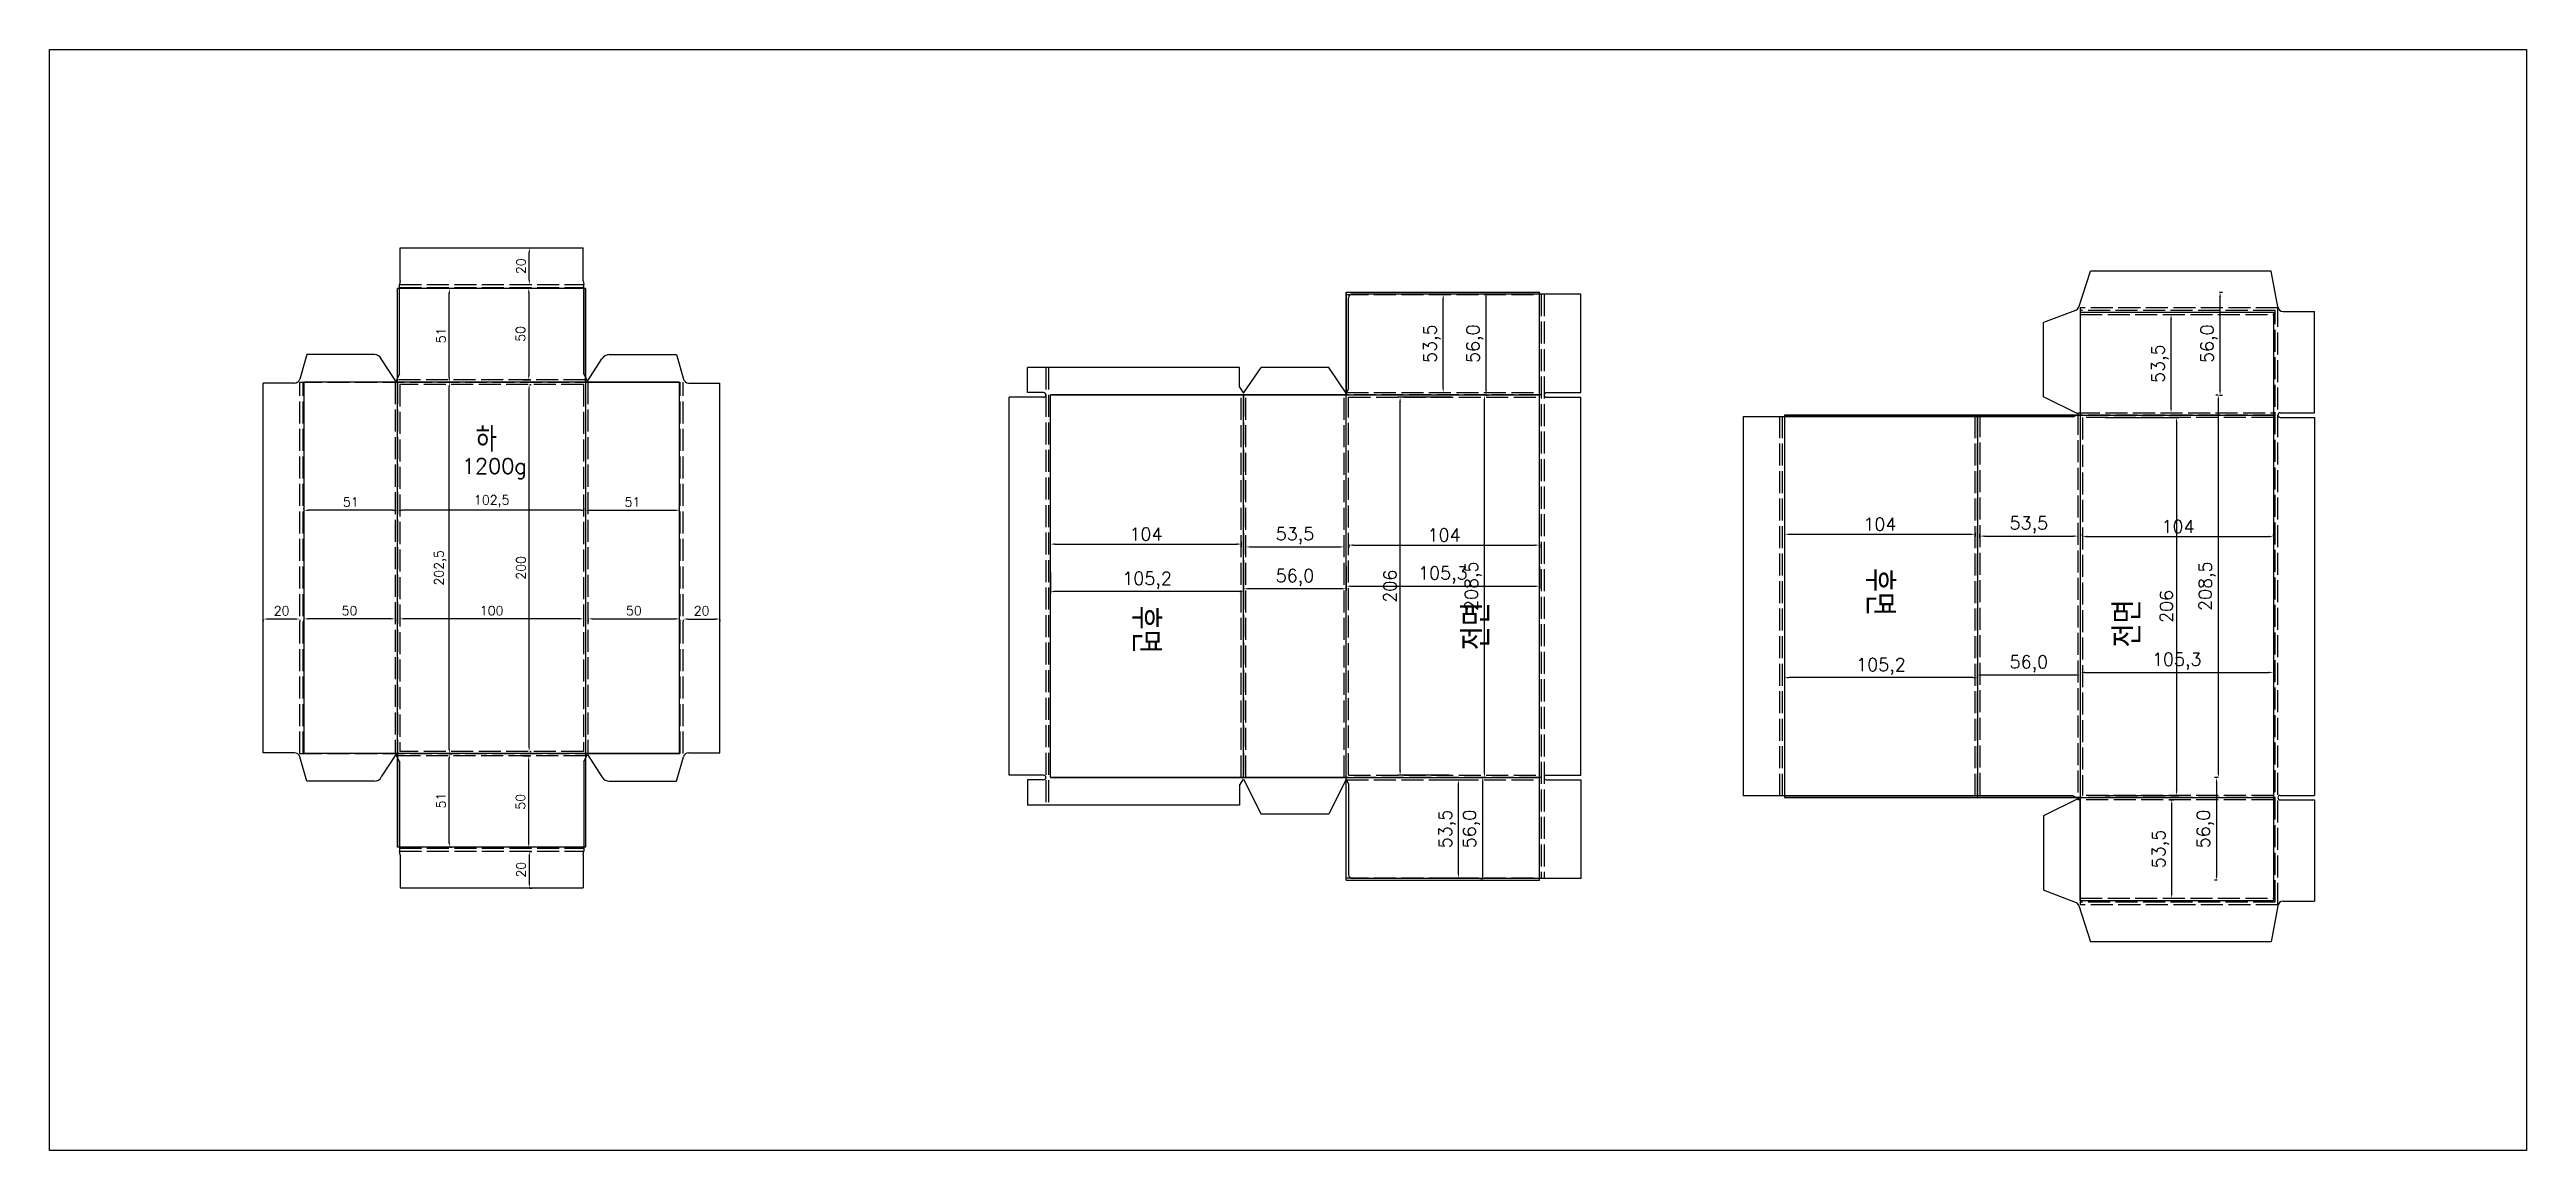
# Model space of a CAD drawing. Header units: millimetres. Extents: x 2179 to 11229, y 1198 to 3756.
# Drawn here: x 5329 to 6679, y 2035 to 2635 of the extents above; entities that cross this region are included whole.
import ezdxf

# ---------------------------------------------------------------- set-up
doc = ezdxf.new("R2010")
doc.units = ezdxf.units.MM
doc.linetypes.add('ACAD_ISO02W100', pattern=[15, 12, -3])
for name, color, linetype in [('기지', 7, 'Continuous'), ('인쇄지', 7, 'Continuous'), ('치수', 7, 'Continuous')]:
    doc.layers.add(name, color=color, linetype=linetype)
doc.styles.add('FHG', font='TXT.shx', dxfattribs={"height": 0.18, "bigfont": 'whgtxt.shx'})
doc.styles.get("Standard").update_dxf_attribs({"font": 'txt.shx', "bigfont": 'zfhg.shx'})
doc.dimstyles.new('ISO-25', dxfattribs={"dimtxt": 2.5, "dimasz": 2.5, "dimexe": 1.25, "dimexo": 0.625, "dimtad": 1, "dimtxsty": 'Standard', "dimcen": 2.5, "dimadec": 0, "dimazin": 0, "dimtfac": 1, "dimtmove": 0, "dimatfit": 3, "dimfxl": 0, "dimarcsym": 0})

msp = doc.modelspace()

# ---------------------------------------------------------------- texts
at = {"layer": '기지', "color": 1}
msp.add_text('하', height=13.333, dxfattribs=at).set_placement((5560.958, 2416.01))
at = {"layer": '기지', "color": 1, "style": 'FHG'}
msp.add_text('1200g', height=8.3333, dxfattribs=at).set_placement((5553.571, 2404.01))
at = {"layer": '기지', "color": 1}
for s, rotation, p in [('후면', 270, (6318.901, 2352.629)), ('후면', 270, (5918.891, 2332.168)), ('전면 ', 90, (6113.907, 2307.794)), ('전면 ', 90, (6468.828, 2309.275))]:
    msp.add_text(s, height=15, rotation=rotation, dxfattribs=at).set_placement(p)

# ---------------------------------------------------------------- blocks, each defined once
blk = doc.blocks.new('*D247')
at = {"layer": 'DEFPOINTS', "color": 0}
for p in [(6448.6, 2434.7), (6448.6, 2228.7), (6488.1, 2228.7)]:
    blk.add_point(p, dxfattribs=at)
at = {"layer": '치수', "color": 0, "lineweight": -2}
for p, q in [((6449.2, 2434.7), (6489.3, 2434.7)), ((6488.1, 2432.2), (6488.1, 2231.2)), ((6449.2, 2228.7), (6489.3, 2228.7))]:
    blk.add_line(p, q, dxfattribs=at)
at = {"layer": '치수', "color": 0}
for points in [[(6487.7, 2432.2), (6488.5, 2432.2), (6488.1, 2434.7)], [(6487.7, 2231.2), (6488.5, 2231.2), (6488.1, 2228.7)]]:
    blk.add_solid(points, dxfattribs=at)
at = {"layer": '치수', "color": 0, "insert": (6482.6, 2331.7), "char_height": 7, "attachment_point": 5, "rotation": 90}
blk.add_mtext('206', dxfattribs=at)
blk = doc.blocks.new('*D248')
at = {"layer": 'DEFPOINTS', "color": 0}
for p in [(6483.7, 2226.2), (6485.5, 2226.2), (6482.6, 2172.7)]:
    blk.add_point(p, dxfattribs=at)
at = {"layer": '치수', "color": 0, "lineweight": -2}
for p, q in [((6484.3, 2226.2), (6486.7, 2226.2)), ((6485.5, 2175.2), (6485.5, 2223.7)), ((6483.3, 2172.7), (6486.7, 2172.7))]:
    blk.add_line(p, q, dxfattribs=at)
at = {"layer": '치수', "color": 0}
for points in [[(6485, 2223.7), (6485.9, 2223.7), (6485.5, 2226.2)], [(6485, 2175.2), (6485.9, 2175.2), (6485.5, 2172.7)]]:
    blk.add_solid(points, dxfattribs=at)
at = {"layer": '치수', "color": 0, "insert": (6479.4, 2199.5), "char_height": 7, "attachment_point": 5, "rotation": 90}
blk.add_mtext('53,5', dxfattribs=at)
blk = doc.blocks.new('*D246')
at = {"layer": 'DEFPOINTS', "color": 0}
for p in [(6484.7, 2490.7), (6485.1, 2490.7), (6484.7, 2437.2)]:
    blk.add_point(p, dxfattribs=at)
at = {"layer": '치수', "color": 0, "lineweight": -2}
for p, q in [((6485.1, 2439.7), (6485.1, 2488.2)), ((6485.3, 2490.7), (6486.4, 2490.7)), ((6485.3, 2437.2), (6486.4, 2437.2))]:
    blk.add_line(p, q, dxfattribs=at)
at = {"layer": '치수', "color": 0}
for points in [[(6484.7, 2488.2), (6485.6, 2488.2), (6485.1, 2490.7)], [(6484.7, 2439.7), (6485.6, 2439.7), (6485.1, 2437.2)]]:
    blk.add_solid(points, dxfattribs=at)
at = {"layer": '치수', "color": 0, "insert": (6479.1, 2464), "char_height": 7, "attachment_point": 5, "rotation": 90}
blk.add_mtext('53,5', dxfattribs=at)
blk = doc.blocks.new('*D249')
at = {"layer": 'DEFPOINTS', "color": 0}
for p in [(6436.9, 2369.5), (6540.9, 2369.7), (6540.9, 2369.5)]:
    blk.add_point(p, dxfattribs=at)
at = {"layer": '치수', "color": 0, "lineweight": -2}
for p, q in [((6436.9, 2370.1), (6436.9, 2371)), ((6439.4, 2369.7), (6538.4, 2369.7)), ((6540.9, 2370.1), (6540.9, 2371))]:
    blk.add_line(p, q, dxfattribs=at)
at = {"layer": '치수', "color": 0}
for points in [[(6439.4, 2370.2), (6439.4, 2369.3), (6436.9, 2369.7)], [(6538.4, 2370.2), (6538.4, 2369.3), (6540.9, 2369.7)]]:
    blk.add_solid(points, dxfattribs=at)
at = {"layer": '치수', "color": 0, "insert": (6488.9, 2375.2), "char_height": 7, "attachment_point": 5}
blk.add_mtext('104', dxfattribs=at)
blk = doc.blocks.new('*D250')
at = {"layer": 'DEFPOINTS', "color": 0}
for p in [(6274.4, 2372.5), (6378.4, 2372.5), (6378.4, 2371)]:
    blk.add_point(p, dxfattribs=at)
at = {"layer": '치수', "color": 0, "lineweight": -2}
for p, q in [((6274.4, 2371.8), (6274.4, 2369.8)), ((6276.9, 2371), (6375.9, 2371)), ((6378.4, 2371.8), (6378.4, 2369.8))]:
    blk.add_line(p, q, dxfattribs=at)
at = {"layer": '치수', "color": 0}
for points in [[(6276.9, 2371.4), (6276.9, 2370.6), (6274.4, 2371)], [(6375.9, 2371.4), (6375.9, 2370.6), (6378.4, 2371)]]:
    blk.add_solid(points, dxfattribs=at)
at = {"layer": '치수', "color": 0, "insert": (6326.4, 2376.5), "char_height": 7, "attachment_point": 5}
blk.add_mtext('104', dxfattribs=at)
blk = doc.blocks.new('*D251')
at = {"layer": 'DEFPOINTS', "color": 0}
for p in [(6380.9, 2368.1), (6434.4, 2370), (6434.4, 2368.1)]:
    blk.add_point(p, dxfattribs=at)
at = {"layer": '치수', "color": 0, "lineweight": -2}
for p, q in [((6380.9, 2368.8), (6380.9, 2371.3)), ((6383.4, 2370), (6431.9, 2370)), ((6434.4, 2368.8), (6434.4, 2371.3))]:
    blk.add_line(p, q, dxfattribs=at)
at = {"layer": '치수', "color": 0}
for points in [[(6383.4, 2370.4), (6383.4, 2369.6), (6380.9, 2370)], [(6431.9, 2370.4), (6431.9, 2369.6), (6434.4, 2370)]]:
    blk.add_solid(points, dxfattribs=at)
at = {"layer": '치수', "color": 0, "insert": (6407.6, 2376.1), "char_height": 7, "attachment_point": 5}
blk.add_mtext('53,5', dxfattribs=at)
blk = doc.blocks.new('*D252')
at = {"layer": 'DEFPOINTS', "color": 0}
for p in [(5874.4, 2363.4), (5978.4, 2365.6), (5978.4, 2363.4)]:
    blk.add_point(p, dxfattribs=at)
at = {"layer": '치수', "color": 0, "lineweight": -2}
for p, q in [((5874.4, 2364), (5874.4, 2366.9)), ((5876.9, 2365.6), (5975.9, 2365.6)), ((5978.4, 2364), (5978.4, 2366.9))]:
    blk.add_line(p, q, dxfattribs=at)
at = {"layer": '치수', "color": 0}
for points in [[(5876.9, 2366.1), (5876.9, 2365.2), (5874.4, 2365.6)], [(5975.9, 2366.1), (5975.9, 2365.2), (5978.4, 2365.6)]]:
    blk.add_solid(points, dxfattribs=at)
at = {"layer": '치수', "color": 0, "insert": (5926.4, 2371.1), "char_height": 7, "attachment_point": 5}
blk.add_mtext('104', dxfattribs=at)
blk = doc.blocks.new('*D253')
at = {"layer": 'DEFPOINTS', "color": 0}
for p in [(5980.9, 2363.7), (6034.4, 2364.1), (6034.4, 2361.4)]:
    blk.add_point(p, dxfattribs=at)
at = {"layer": '치수', "color": 0, "lineweight": -2}
for p, q in [((5980.9, 2364.3), (5980.9, 2365.4)), ((5983.4, 2364.1), (6031.9, 2364.1)), ((6034.4, 2362), (6034.4, 2365.4))]:
    blk.add_line(p, q, dxfattribs=at)
at = {"layer": '치수', "color": 0}
for points in [[(5983.4, 2364.5), (5983.4, 2363.7), (5980.9, 2364.1)], [(6031.9, 2364.5), (6031.9, 2363.7), (6034.4, 2364.1)]]:
    blk.add_solid(points, dxfattribs=at)
at = {"layer": '치수', "color": 0, "insert": (6007.6, 2370.2), "char_height": 7, "attachment_point": 5}
blk.add_mtext('53,5', dxfattribs=at)
blk = doc.blocks.new('*D254')
at = {"layer": 'DEFPOINTS', "color": 0}
for p in [(6036.9, 2366.1), (6140.9, 2366.1), (6140.9, 2365.1)]:
    blk.add_point(p, dxfattribs=at)
at = {"layer": '치수', "color": 0, "lineweight": -2}
for p, q in [((6036.9, 2365.5), (6036.9, 2363.8)), ((6039.4, 2365.1), (6138.4, 2365.1)), ((6140.9, 2365.5), (6140.9, 2363.8))]:
    blk.add_line(p, q, dxfattribs=at)
at = {"layer": '치수', "color": 0}
for points in [[(6039.4, 2365.5), (6039.4, 2364.7), (6036.9, 2365.1)], [(6138.4, 2365.5), (6138.4, 2364.7), (6140.9, 2365.1)]]:
    blk.add_solid(points, dxfattribs=at)
at = {"layer": '치수', "color": 0, "insert": (6088.9, 2370.6), "char_height": 7, "attachment_point": 5}
blk.add_mtext('104', dxfattribs=at)
blk = doc.blocks.new('*D255')
at = {"layer": 'DEFPOINTS', "color": 0}
for p in [(6085.5, 2501.7), (6088.4, 2501.7), (6085.5, 2448.2)]:
    blk.add_point(p, dxfattribs=at)
at = {"layer": '치수', "color": 0, "lineweight": -2}
for p, q in [((6086.1, 2501.7), (6089.6, 2501.7)), ((6088.4, 2450.7), (6088.4, 2499.2)), ((6086.1, 2448.2), (6089.6, 2448.2))]:
    blk.add_line(p, q, dxfattribs=at)
at = {"layer": '치수', "color": 0}
for points in [[(6088, 2499.2), (6088.8, 2499.2), (6088.4, 2501.7)], [(6088, 2450.7), (6088.8, 2450.7), (6088.4, 2448.2)]]:
    blk.add_solid(points, dxfattribs=at)
at = {"layer": '치수', "color": 0, "insert": (6082.3, 2474.9), "char_height": 7, "attachment_point": 5, "rotation": 90}
blk.add_mtext('53,5', dxfattribs=at)
blk = doc.blocks.new('*D256')
at = {"layer": 'DEFPOINTS', "color": 0}
for p in [(6087.7, 2237.2), (6096.7, 2237.2), (6087.7, 2183.7)]:
    blk.add_point(p, dxfattribs=at)
at = {"layer": '치수', "color": 0, "lineweight": -2}
for p, q in [((6088.4, 2237.2), (6098, 2237.2)), ((6096.7, 2186.2), (6096.7, 2234.7)), ((6088.4, 2183.7), (6098, 2183.7))]:
    blk.add_line(p, q, dxfattribs=at)
at = {"layer": '치수', "color": 0}
for points in [[(6096.3, 2234.7), (6097.1, 2234.7), (6096.7, 2237.2)], [(6096.3, 2186.2), (6097.1, 2186.2), (6096.7, 2183.7)]]:
    blk.add_solid(points, dxfattribs=at)
at = {"layer": '치수', "color": 0, "insert": (6090.6, 2210.4), "char_height": 7, "attachment_point": 5, "rotation": 90}
blk.add_mtext('53,5', dxfattribs=at)
blk = doc.blocks.new('*D263')
at = {"layer": 'DEFPOINTS', "color": 0}
for p in [(6064.9, 2445.7), (6093.6, 2445.7), (6092.4, 2239.7)]:
    blk.add_point(p, dxfattribs=at)
at = {"layer": '치수', "color": 0, "lineweight": -2}
for p, q in [((6093, 2445.7), (6063.7, 2445.7)), ((6064.9, 2242.2), (6064.9, 2443.2)), ((6091.7, 2239.7), (6063.7, 2239.7))]:
    blk.add_line(p, q, dxfattribs=at)
at = {"layer": '치수', "color": 0}
for points in [[(6064.5, 2443.2), (6065.4, 2443.2), (6064.9, 2445.7)], [(6064.5, 2242.2), (6065.4, 2242.2), (6064.9, 2239.7)]]:
    blk.add_solid(points, dxfattribs=at)
at = {"layer": '치수', "color": 0, "insert": (6059.4, 2342.7), "char_height": 7, "attachment_point": 5, "rotation": 90}
blk.add_mtext('206', dxfattribs=at)
blk = doc.blocks.new('*D420')
at = {"layer": 'DEFPOINTS', "color": 0}
for p in [(5519.8, 2325), (5519.8, 2324.9), (5619.8, 2325)]:
    blk.add_point(p, dxfattribs=at)
at = {"layer": '치수', "color": 0, "lineweight": -2}
for p, q in [((5519.8, 2324.4), (5519.8, 2323.7)), ((5617.3, 2324.9), (5522.3, 2324.9)), ((5619.8, 2324.4), (5619.8, 2323.7))]:
    blk.add_line(p, q, dxfattribs=at)
at = {"layer": '치수', "color": 0}
for points in [[(5522.3, 2325.4), (5522.3, 2324.5), (5519.8, 2324.9)], [(5617.3, 2325.4), (5617.3, 2324.5), (5619.8, 2324.9)]]:
    blk.add_solid(points, dxfattribs=at)
at = {"layer": '치수', "color": 0, "insert": (5569.8, 2329.4), "char_height": 5, "attachment_point": 5}
blk.add_mtext('100', dxfattribs=at)
blk = doc.blocks.new('*D421')
at = {"layer": 'DEFPOINTS', "color": 0}
for p in [(5518.5, 2384.1), (5518.5, 2384.1), (5621, 2384.6)]:
    blk.add_point(p, dxfattribs=at)
at = {"layer": '치수', "color": 0, "lineweight": -2}
for p, q in [((5518.5, 2384.7), (5518.5, 2385.3)), ((5618.5, 2384.1), (5521, 2384.1)), ((5621, 2383.9), (5621, 2382.8))]:
    blk.add_line(p, q, dxfattribs=at)
at = {"layer": '치수', "color": 0}
for points in [[(5521, 2384.5), (5521, 2383.6), (5518.5, 2384.1)], [(5618.5, 2384.5), (5618.5, 2383.6), (5621, 2384.1)]]:
    blk.add_solid(points, dxfattribs=at)
at = {"layer": '치수', "color": 0, "insert": (5569.8, 2389), "char_height": 5, "attachment_point": 5}
blk.add_mtext('102,5', dxfattribs=at)
blk = doc.blocks.new('*D423')
at = {"layer": 'DEFPOINTS', "color": 0}
for p in [(5546.7, 2453.9), (5546.7, 2453.9), (5546.4, 2251.4)]:
    blk.add_point(p, dxfattribs=at)
at = {"layer": '치수', "color": 0, "lineweight": -2}
for p, q in [((5546.1, 2453.9), (5545.5, 2453.9)), ((5546.7, 2253.9), (5546.7, 2451.4)), ((5547, 2251.4), (5548, 2251.4))]:
    blk.add_line(p, q, dxfattribs=at)
at = {"layer": '치수', "color": 0}
for points in [[(5546.3, 2451.4), (5547.1, 2451.4), (5546.7, 2453.9)], [(5546.3, 2253.9), (5547.1, 2253.9), (5546.7, 2251.4)]]:
    blk.add_solid(points, dxfattribs=at)
at = {"layer": '치수', "color": 0, "insert": (5541.8, 2352.7), "char_height": 5, "attachment_point": 5, "rotation": 90}
blk.add_mtext('202,5', dxfattribs=at)
blk = doc.blocks.new('*D430')
at = {"layer": 'DEFPOINTS', "color": 0}
for p in [(5546.7, 2504.9), (5546.7, 2504.9), (5546.7, 2453.9)]:
    blk.add_point(p, dxfattribs=at)
at = {"layer": '치수', "color": 0, "lineweight": -2}
for p, q in [((5546.1, 2504.9), (5545.5, 2504.9)), ((5546.7, 2456.4), (5546.7, 2502.4)), ((5546.1, 2453.9), (5545.5, 2453.9))]:
    blk.add_line(p, q, dxfattribs=at)
at = {"layer": '치수', "color": 0}
for points in [[(5546.3, 2502.4), (5547.1, 2502.4), (5546.7, 2504.9)], [(5546.3, 2456.4), (5547.1, 2456.4), (5546.7, 2453.9)]]:
    blk.add_solid(points, dxfattribs=at)
at = {"layer": '치수', "color": 0, "insert": (5542.2, 2479.4), "char_height": 5, "attachment_point": 5, "rotation": 90}
blk.add_mtext('51', dxfattribs=at)
blk = doc.blocks.new('*D428')
at = {"layer": 'DEFPOINTS', "color": 0}
for p in [(5546.4, 2251.4), (5546.7, 2251.4), (5546.4, 2200.4)]:
    blk.add_point(p, dxfattribs=at)
at = {"layer": '치수', "color": 0, "lineweight": -2}
for p, q in [((5546.7, 2202.9), (5546.7, 2248.9)), ((5547, 2251.4), (5548, 2251.4)), ((5547, 2200.4), (5548, 2200.4))]:
    blk.add_line(p, q, dxfattribs=at)
at = {"layer": '치수', "color": 0}
for points in [[(5546.3, 2248.9), (5547.1, 2248.9), (5546.7, 2251.4)], [(5546.3, 2202.9), (5547.1, 2202.9), (5546.7, 2200.4)]]:
    blk.add_solid(points, dxfattribs=at)
at = {"layer": '치수', "color": 0, "insert": (5542.2, 2225.9), "char_height": 5, "attachment_point": 5, "rotation": 90}
blk.add_mtext('51', dxfattribs=at)
blk = doc.blocks.new('*D424')
at = {"layer": 'DEFPOINTS', "color": 0}
for p in [(5467.3, 2324.9), (5467.3, 2324.9), (5517.3, 2324.9)]:
    blk.add_point(p, dxfattribs=at)
at = {"layer": '치수', "color": 0, "lineweight": -2}
for p, q in [((5467.3, 2324.3), (5467.3, 2323.6)), ((5514.8, 2324.9), (5469.8, 2324.9)), ((5517.3, 2324.3), (5517.3, 2323.6))]:
    blk.add_line(p, q, dxfattribs=at)
at = {"layer": '치수', "color": 0}
for points in [[(5469.8, 2325.3), (5469.8, 2324.5), (5467.3, 2324.9)], [(5514.8, 2325.3), (5514.8, 2324.5), (5517.3, 2324.9)]]:
    blk.add_solid(points, dxfattribs=at)
at = {"layer": '치수', "color": 0, "insert": (5492.3, 2329.4), "char_height": 5, "attachment_point": 5}
blk.add_mtext('50', dxfattribs=at)
blk = doc.blocks.new('*D426')
at = {"layer": 'DEFPOINTS', "color": 0}
for p in [(5445.3, 2324.9), (5445.3, 2324.8), (5465.3, 2324.9)]:
    blk.add_point(p, dxfattribs=at)
at = {"layer": '치수', "color": 0, "lineweight": -2}
for p, q in [((5445.3, 2324.3), (5445.3, 2323.6)), ((5462.8, 2324.8), (5447.8, 2324.8)), ((5465.3, 2324.3), (5465.3, 2323.6))]:
    blk.add_line(p, q, dxfattribs=at)
at = {"layer": '치수', "color": 0}
for points in [[(5447.8, 2325.2), (5447.8, 2324.4), (5445.3, 2324.8)], [(5462.8, 2325.2), (5462.8, 2324.4), (5465.3, 2324.8)]]:
    blk.add_solid(points, dxfattribs=at)
at = {"layer": '치수', "color": 0, "insert": (5455.3, 2329.3), "char_height": 5, "attachment_point": 5}
blk.add_mtext('20', dxfattribs=at)
blk = doc.blocks.new('*D425')
at = {"layer": 'DEFPOINTS', "color": 0}
for p in [(5467.5, 2384.1), (5467.5, 2384.1), (5518.5, 2384.1)]:
    blk.add_point(p, dxfattribs=at)
at = {"layer": '치수', "color": 0, "lineweight": -2}
for p, q in [((5467.5, 2384.7), (5467.5, 2385.3)), ((5516, 2384.1), (5470, 2384.1)), ((5518.5, 2384.7), (5518.5, 2385.3))]:
    blk.add_line(p, q, dxfattribs=at)
at = {"layer": '치수', "color": 0}
for points in [[(5470, 2384.5), (5470, 2383.6), (5467.5, 2384.1)], [(5516, 2384.5), (5516, 2383.6), (5518.5, 2384.1)]]:
    blk.add_solid(points, dxfattribs=at)
at = {"layer": '치수', "color": 0, "insert": (5493, 2388.6), "char_height": 5, "attachment_point": 5}
blk.add_mtext('51', dxfattribs=at)
blk = doc.blocks.new('*D422')
at = {"layer": 'DEFPOINTS', "color": 0}
for p in [(5590, 2452.7), (5590.2, 2452.7), (5590, 2252.7)]:
    blk.add_point(p, dxfattribs=at)
at = {"layer": '치수', "color": 0, "lineweight": -2}
for p, q in [((5590.2, 2255.2), (5590.2, 2450.2)), ((5590.6, 2452.7), (5591.4, 2452.7)), ((5590.6, 2252.7), (5591.4, 2252.7))]:
    blk.add_line(p, q, dxfattribs=at)
at = {"layer": '치수', "color": 0}
for points in [[(5589.8, 2450.2), (5590.6, 2450.2), (5590.2, 2452.7)], [(5589.8, 2255.2), (5590.6, 2255.2), (5590.2, 2252.7)]]:
    blk.add_solid(points, dxfattribs=at)
at = {"layer": '치수', "color": 0, "insert": (5585.7, 2352.7), "char_height": 5, "attachment_point": 5, "rotation": 90}
blk.add_mtext('200', dxfattribs=at)
blk = doc.blocks.new('*D427')
at = {"layer": 'DEFPOINTS', "color": 0}
for p in [(5586.1, 2250.2), (5590, 2250.2), (5586.1, 2200.2)]:
    blk.add_point(p, dxfattribs=at)
at = {"layer": '치수', "color": 0, "lineweight": -2}
for p, q in [((5586.7, 2250.2), (5591.2, 2250.2)), ((5590, 2202.7), (5590, 2247.7)), ((5586.7, 2200.2), (5591.2, 2200.2))]:
    blk.add_line(p, q, dxfattribs=at)
at = {"layer": '치수', "color": 0}
for points in [[(5589.6, 2247.7), (5590.4, 2247.7), (5590, 2250.2)], [(5589.6, 2202.7), (5590.4, 2202.7), (5590, 2200.2)]]:
    blk.add_solid(points, dxfattribs=at)
at = {"layer": '치수', "color": 0, "insert": (5585.5, 2225.2), "char_height": 5, "attachment_point": 5, "rotation": 90}
blk.add_mtext('50', dxfattribs=at)
blk = doc.blocks.new('*D429')
at = {"layer": 'DEFPOINTS', "color": 0}
for p in [(5590, 2198.2), (5590, 2178.2), (5590.3, 2178.2)]:
    blk.add_point(p, dxfattribs=at)
at = {"layer": '치수', "color": 0, "lineweight": -2}
for p, q in [((5590.3, 2195.7), (5590.3, 2180.7)), ((5590.6, 2198.2), (5591.6, 2198.2)), ((5590.6, 2178.2), (5591.6, 2178.2))]:
    blk.add_line(p, q, dxfattribs=at)
at = {"layer": '치수', "color": 0}
for points in [[(5589.9, 2195.7), (5590.7, 2195.7), (5590.3, 2198.2)], [(5589.9, 2180.7), (5590.7, 2180.7), (5590.3, 2178.2)]]:
    blk.add_solid(points, dxfattribs=at)
at = {"layer": '치수', "color": 0, "insert": (5585.8, 2188.2), "char_height": 5, "attachment_point": 5, "rotation": 90}
blk.add_mtext('20', dxfattribs=at)
blk = doc.blocks.new('*D408')
at = {"layer": 'DEFPOINTS', "color": 0}
for p in [(5622.3, 2324.9), (5672.3, 2324.9), (5672.3, 2324.9)]:
    blk.add_point(p, dxfattribs=at)
at = {"layer": '치수', "color": 0, "lineweight": -2}
for p, q in [((5622.3, 2324.3), (5622.3, 2323.6)), ((5624.8, 2324.9), (5669.8, 2324.9)), ((5672.3, 2324.3), (5672.3, 2323.6))]:
    blk.add_line(p, q, dxfattribs=at)
at = {"layer": '치수', "color": 0}
for points in [[(5624.8, 2325.3), (5624.8, 2324.5), (5622.3, 2324.9)], [(5669.8, 2325.3), (5669.8, 2324.5), (5672.3, 2324.9)]]:
    blk.add_solid(points, dxfattribs=at)
at = {"layer": '치수', "color": 0, "insert": (5647.3, 2329.4), "char_height": 5, "attachment_point": 5}
blk.add_mtext('50', dxfattribs=at)
blk = doc.blocks.new('*D409')
at = {"layer": 'DEFPOINTS', "color": 0}
for p in [(5674.2, 2324.9), (5694.2, 2324.9), (5694.2, 2324.8)]:
    blk.add_point(p, dxfattribs=at)
at = {"layer": '치수', "color": 0, "lineweight": -2}
for p, q in [((5674.2, 2324.3), (5674.2, 2323.6)), ((5676.7, 2324.8), (5691.7, 2324.8)), ((5694.2, 2324.3), (5694.2, 2323.6))]:
    blk.add_line(p, q, dxfattribs=at)
at = {"layer": '치수', "color": 0}
for points in [[(5676.7, 2325.2), (5676.7, 2324.4), (5674.2, 2324.8)], [(5691.7, 2325.2), (5691.7, 2324.4), (5694.2, 2324.8)]]:
    blk.add_solid(points, dxfattribs=at)
at = {"layer": '치수', "color": 0, "insert": (5684.2, 2329.3), "char_height": 5, "attachment_point": 5}
blk.add_mtext('20', dxfattribs=at)
blk = doc.blocks.new('*D410')
at = {"layer": 'DEFPOINTS', "color": 0}
for p in [(5621, 2384.1), (5672, 2384.1), (5672, 2384.1)]:
    blk.add_point(p, dxfattribs=at)
at = {"layer": '치수', "color": 0, "lineweight": -2}
for p, q in [((5621, 2384.7), (5621, 2385.3)), ((5623.5, 2384.1), (5669.5, 2384.1)), ((5672, 2384.7), (5672, 2385.3))]:
    blk.add_line(p, q, dxfattribs=at)
at = {"layer": '치수', "color": 0}
for points in [[(5623.5, 2384.5), (5623.5, 2383.6), (5621, 2384.1)], [(5669.5, 2384.5), (5669.5, 2383.6), (5672, 2384.1)]]:
    blk.add_solid(points, dxfattribs=at)
at = {"layer": '치수', "color": 0, "insert": (5646.5, 2388.6), "char_height": 5, "attachment_point": 5}
blk.add_mtext('51', dxfattribs=at)
blk = doc.blocks.new('*D411')
at = {"layer": 'DEFPOINTS', "color": 0}
for p in [(5586.1, 2505.2), (5586.1, 2455.2), (5590, 2455.2)]:
    blk.add_point(p, dxfattribs=at)
at = {"layer": '치수', "color": 0, "lineweight": -2}
for p, q in [((5586.7, 2505.2), (5591.2, 2505.2)), ((5590, 2502.7), (5590, 2457.7)), ((5586.7, 2455.2), (5591.2, 2455.2))]:
    blk.add_line(p, q, dxfattribs=at)
at = {"layer": '치수', "color": 0}
for points in [[(5589.6, 2502.7), (5590.4, 2502.7), (5590, 2505.2)], [(5589.6, 2457.7), (5590.4, 2457.7), (5590, 2455.2)]]:
    blk.add_solid(points, dxfattribs=at)
at = {"layer": '치수', "color": 0, "insert": (5585.5, 2480.2), "char_height": 5, "attachment_point": 5, "rotation": 90}
blk.add_mtext('50', dxfattribs=at)
blk = doc.blocks.new('*D431')
at = {"layer": 'DEFPOINTS', "color": 0}
for p in [(5590, 2527.1), (5590.3, 2527.1), (5590, 2507.1)]:
    blk.add_point(p, dxfattribs=at)
at = {"layer": '치수', "color": 0, "lineweight": -2}
for p, q in [((5590.3, 2509.6), (5590.3, 2524.6)), ((5590.6, 2527.1), (5591.6, 2527.1)), ((5590.6, 2507.1), (5591.6, 2507.1))]:
    blk.add_line(p, q, dxfattribs=at)
at = {"layer": '치수', "color": 0}
for points in [[(5589.9, 2524.6), (5590.7, 2524.6), (5590.3, 2527.1)], [(5589.9, 2509.6), (5590.7, 2509.6), (5590.3, 2507.1)]]:
    blk.add_solid(points, dxfattribs=at)
at = {"layer": '치수', "color": 0, "insert": (5585.8, 2517.1), "char_height": 5, "attachment_point": 5, "rotation": 90}
blk.add_mtext('20', dxfattribs=at)
blk = doc.blocks.new('*D582')
at = {"layer": 'DEFPOINTS', "color": 0}
for p in [(6110.9, 2446.9), (6111.3, 2446.9), (6111.3, 2238.4)]:
    blk.add_point(p, dxfattribs=at)
at = {"layer": '치수', "color": 0, "lineweight": -2}
for p, q in [((6110.7, 2446.9), (6109.6, 2446.9)), ((6110.9, 2240.9), (6110.9, 2444.4)), ((6110.7, 2238.4), (6109.6, 2238.4))]:
    blk.add_line(p, q, dxfattribs=at)
at = {"layer": '치수', "color": 0}
for points in [[(6110.5, 2444.4), (6111.3, 2444.4), (6110.9, 2446.9)], [(6110.5, 2240.9), (6111.3, 2240.9), (6110.9, 2238.4)]]:
    blk.add_solid(points, dxfattribs=at)
at = {"layer": '치수', "color": 0, "insert": (6104.8, 2342.7), "char_height": 7, "attachment_point": 5, "rotation": 90}
blk.add_mtext('208,5', dxfattribs=at)
blk = doc.blocks.new('*D583')
at = {"layer": 'DEFPOINTS', "color": 0}
for p in [(6110.9, 2502.9), (6111.8, 2502.9), (6110.9, 2446.9)]:
    blk.add_point(p, dxfattribs=at)
at = {"layer": '치수', "color": 0, "lineweight": -2}
for p, q in [((6111.5, 2502.9), (6113.1, 2502.9)), ((6111.8, 2449.4), (6111.8, 2500.4)), ((6111.5, 2446.9), (6113.1, 2446.9))]:
    blk.add_line(p, q, dxfattribs=at)
at = {"layer": '치수', "color": 0}
for points in [[(6111.4, 2500.4), (6112.2, 2500.4), (6111.8, 2502.9)], [(6111.4, 2449.4), (6112.2, 2449.4), (6111.8, 2446.9)]]:
    blk.add_solid(points, dxfattribs=at)
at = {"layer": '치수', "color": 0, "insert": (6105.7, 2474.9), "char_height": 7, "attachment_point": 5, "rotation": 90}
blk.add_mtext('56,0', dxfattribs=at)
blk = doc.blocks.new('*D584')
at = {"layer": 'DEFPOINTS', "color": 0}
for p in [(6110.9, 2238.4), (6109.9, 2182.4), (6110.9, 2182.4)]:
    blk.add_point(p, dxfattribs=at)
at = {"layer": '치수', "color": 0, "lineweight": -2}
for p, q in [((6110.2, 2238.4), (6108.7, 2238.4)), ((6109.9, 2235.9), (6109.9, 2184.9)), ((6110.2, 2182.4), (6108.7, 2182.4))]:
    blk.add_line(p, q, dxfattribs=at)
at = {"layer": '치수', "color": 0}
for points in [[(6109.5, 2235.9), (6110.3, 2235.9), (6109.9, 2238.4)], [(6109.5, 2184.9), (6110.3, 2184.9), (6109.9, 2182.4)]]:
    blk.add_solid(points, dxfattribs=at)
at = {"layer": '치수', "color": 0, "insert": (6103.8, 2210.4), "char_height": 7, "attachment_point": 5, "rotation": 90}
blk.add_mtext('56,0', dxfattribs=at)
blk = doc.blocks.new('*D585')
at = {"layer": 'DEFPOINTS', "color": 0}
for p in [(5979.6, 2342.7), (5979.6, 2341.3), (6035.6, 2342.7)]:
    blk.add_point(p, dxfattribs=at)
at = {"layer": '치수', "color": 0, "lineweight": -2}
for p, q in [((5979.6, 2342.1), (5979.6, 2340.1)), ((6033.1, 2341.3), (5982.1, 2341.3)), ((6035.6, 2342.1), (6035.6, 2340.1))]:
    blk.add_line(p, q, dxfattribs=at)
at = {"layer": '치수', "color": 0}
for points in [[(5982.1, 2341.7), (5982.1, 2340.9), (5979.6, 2341.3)], [(6033.1, 2341.7), (6033.1, 2340.9), (6035.6, 2341.3)]]:
    blk.add_solid(points, dxfattribs=at)
at = {"layer": '치수', "color": 0, "insert": (6007.6, 2347.4), "char_height": 7, "attachment_point": 5}
blk.add_mtext('56,0', dxfattribs=at)
blk = doc.blocks.new('*D586')
at = {"layer": 'DEFPOINTS', "color": 0}
for p in [(5874.4, 2350.9), (5979.6, 2350.9), (5874.4, 2339.9)]:
    blk.add_point(p, dxfattribs=at)
at = {"layer": '치수', "color": 0, "lineweight": -2}
for p, q in [((5874.4, 2350.3), (5874.4, 2338.6)), ((5979.6, 2350.3), (5979.6, 2338.6)), ((5977.1, 2339.9), (5876.9, 2339.9))]:
    blk.add_line(p, q, dxfattribs=at)
at = {"layer": '치수', "color": 0}
for points in [[(5876.9, 2340.3), (5876.9, 2339.4), (5874.4, 2339.9)], [(5977.1, 2340.3), (5977.1, 2339.4), (5979.6, 2339.9)]]:
    blk.add_solid(points, dxfattribs=at)
at = {"layer": '치수', "color": 0, "insert": (5927, 2345.9), "char_height": 7, "attachment_point": 5}
blk.add_mtext('105,2', dxfattribs=at)
blk = doc.blocks.new('*D587')
at = {"layer": 'DEFPOINTS', "color": 0}
for p in [(6035.6, 2354.2), (6140.9, 2354.2), (6140.9, 2342.7)]:
    blk.add_point(p, dxfattribs=at)
at = {"layer": '치수', "color": 0, "lineweight": -2}
for p, q in [((6035.6, 2353.6), (6035.6, 2341.4)), ((6140.9, 2353.6), (6140.9, 2341.4)), ((6038.1, 2342.7), (6138.4, 2342.7))]:
    blk.add_line(p, q, dxfattribs=at)
at = {"layer": '치수', "color": 0}
for points in [[(6038.1, 2343.1), (6038.1, 2342.3), (6035.6, 2342.7)], [(6138.4, 2343.1), (6138.4, 2342.3), (6140.9, 2342.7)]]:
    blk.add_solid(points, dxfattribs=at)
at = {"layer": '치수', "color": 0, "insert": (6088.2, 2348.8), "char_height": 7, "attachment_point": 5}
blk.add_mtext('105,3', dxfattribs=at)
blk = doc.blocks.new('*D588')
at = {"layer": 'DEFPOINTS', "color": 0}
for p in [(6510.9, 2446.9), (6511.4, 2446.9), (6511.4, 2238.4)]:
    blk.add_point(p, dxfattribs=at)
at = {"layer": '치수', "color": 0, "lineweight": -2}
for p, q in [((6510.7, 2446.9), (6509.6, 2446.9)), ((6510.9, 2240.9), (6510.9, 2444.4)), ((6510.7, 2238.4), (6509.6, 2238.4))]:
    blk.add_line(p, q, dxfattribs=at)
at = {"layer": '치수', "color": 0}
for points in [[(6510.5, 2444.4), (6511.3, 2444.4), (6510.9, 2446.9)], [(6510.5, 2240.9), (6511.3, 2240.9), (6510.9, 2238.4)]]:
    blk.add_solid(points, dxfattribs=at)
at = {"layer": '치수', "color": 0, "insert": (6504.8, 2342.7), "char_height": 7, "attachment_point": 5, "rotation": 90}
blk.add_mtext('208,5', dxfattribs=at)
blk = doc.blocks.new('*D589')
at = {"layer": 'DEFPOINTS', "color": 0}
for p in [(6510.9, 2502.9), (6511.8, 2502.9), (6510.9, 2446.9)]:
    blk.add_point(p, dxfattribs=at)
at = {"layer": '치수', "color": 0, "lineweight": -2}
for p, q in [((6511.5, 2502.9), (6513.1, 2502.9)), ((6511.8, 2449.4), (6511.8, 2500.4)), ((6511.5, 2446.9), (6513.1, 2446.9))]:
    blk.add_line(p, q, dxfattribs=at)
at = {"layer": '치수', "color": 0}
for points in [[(6511.4, 2500.4), (6512.3, 2500.4), (6511.8, 2502.9)], [(6511.4, 2449.4), (6512.3, 2449.4), (6511.8, 2446.9)]]:
    blk.add_solid(points, dxfattribs=at)
at = {"layer": '치수', "color": 0, "insert": (6505.8, 2474.9), "char_height": 7, "attachment_point": 5, "rotation": 90}
blk.add_mtext('56,0', dxfattribs=at)
blk = doc.blocks.new('*D593')
at = {"layer": 'DEFPOINTS', "color": 0}
for p in [(6435.6, 2307.2), (6540.9, 2307.2), (6540.9, 2295.7)]:
    blk.add_point(p, dxfattribs=at)
at = {"layer": '치수', "color": 0, "lineweight": -2}
for p, q in [((6435.6, 2306.6), (6435.6, 2294.4)), ((6438.1, 2295.7), (6538.4, 2295.7)), ((6540.9, 2306.6), (6540.9, 2294.4))]:
    blk.add_line(p, q, dxfattribs=at)
at = {"layer": '치수', "color": 0}
for points in [[(6438.1, 2296.1), (6438.1, 2295.3), (6435.6, 2295.7)], [(6538.4, 2296.1), (6538.4, 2295.3), (6540.9, 2295.7)]]:
    blk.add_solid(points, dxfattribs=at)
at = {"layer": '치수', "color": 0, "insert": (6488.2, 2301.8), "char_height": 7, "attachment_point": 5}
blk.add_mtext('105,3', dxfattribs=at)
blk = doc.blocks.new('*D591')
at = {"layer": 'DEFPOINTS', "color": 0}
for p in [(6379.6, 2295.7), (6435.6, 2295.7), (6379.6, 2294.3)]:
    blk.add_point(p, dxfattribs=at)
at = {"layer": '치수', "color": 0, "lineweight": -2}
for p, q in [((6379.6, 2295.1), (6379.6, 2293)), ((6435.6, 2295.1), (6435.6, 2293)), ((6433.1, 2294.3), (6382.1, 2294.3))]:
    blk.add_line(p, q, dxfattribs=at)
at = {"layer": '치수', "color": 0}
for points in [[(6382.1, 2294.7), (6382.1, 2293.9), (6379.6, 2294.3)], [(6433.1, 2294.7), (6433.1, 2293.9), (6435.6, 2294.3)]]:
    blk.add_solid(points, dxfattribs=at)
at = {"layer": '치수', "color": 0, "insert": (6407.6, 2300.4), "char_height": 7, "attachment_point": 5}
blk.add_mtext('56,0', dxfattribs=at)
blk = doc.blocks.new('*D592')
at = {"layer": 'DEFPOINTS', "color": 0}
for p in [(6274.4, 2303.9), (6379.6, 2303.9), (6274.4, 2292.9)]:
    blk.add_point(p, dxfattribs=at)
at = {"layer": '치수', "color": 0, "lineweight": -2}
for p, q in [((6274.4, 2303.3), (6274.4, 2291.6)), ((6379.6, 2303.3), (6379.6, 2291.6)), ((6377.1, 2292.9), (6276.9, 2292.9))]:
    blk.add_line(p, q, dxfattribs=at)
at = {"layer": '치수', "color": 0}
for points in [[(6276.9, 2293.3), (6276.9, 2292.4), (6274.4, 2292.9)], [(6377.1, 2293.3), (6377.1, 2292.4), (6379.6, 2292.9)]]:
    blk.add_solid(points, dxfattribs=at)
at = {"layer": '치수', "color": 0, "insert": (6327, 2298.9), "char_height": 7, "attachment_point": 5}
blk.add_mtext('105,2', dxfattribs=at)
blk = doc.blocks.new('*D590')
at = {"layer": 'DEFPOINTS', "color": 0}
for p in [(6510.9, 2238.4), (6509.9, 2182.4), (6510.9, 2182.4)]:
    blk.add_point(p, dxfattribs=at)
at = {"layer": '치수', "color": 0, "lineweight": -2}
for p, q in [((6510.3, 2238.4), (6508.7, 2238.4)), ((6509.9, 2235.9), (6509.9, 2184.9)), ((6510.3, 2182.4), (6508.7, 2182.4))]:
    blk.add_line(p, q, dxfattribs=at)
at = {"layer": '치수', "color": 0}
for points in [[(6509.5, 2235.9), (6510.3, 2235.9), (6509.9, 2238.4)], [(6509.5, 2184.9), (6510.3, 2184.9), (6509.9, 2182.4)]]:
    blk.add_solid(points, dxfattribs=at)
at = {"layer": '치수', "color": 0, "insert": (6503.8, 2210.4), "char_height": 7, "attachment_point": 5, "rotation": 90}
blk.add_mtext('56,0', dxfattribs=at)

# ---------------------------------------------------------------- dimensions: what is measured, and where the dimension line sits
at = {"layer": '치수', "color": 1}
for base, p1, p2, angle, override, picture, middle in [((5590.307, 2527.146), (5589.983, 2507.146), (5589.983, 2527.146), 270, {"dimtxt": 5, "dimgap": 2}, '*D431', (5585.807, 2517.146)), ((5589.992, 2455.196), (5586.071, 2505.196), (5586.071, 2455.196), 270, {"dimtxt": 5, "dimgap": 2}, '*D411', (5585.492, 2480.196)), ((6088.379, 2501.699), (6085.525, 2448.199), (6085.525, 2501.699), 90, {"dimtxt": 7, "dimgap": 2, "dimdec": 1, "dimtdec": 1}, '*D255', (6082.296, 2474.949)), ((6485.14, 2490.721), (6484.665, 2437.221), (6484.665, 2490.721), 90, {"dimtxt": 7, "dimgap": 2, "dimdec": 1, "dimtdec": 1}, '*D246', (6479.056, 2463.971)), ((5590.18, 2452.696), (5589.992, 2252.696), (5589.992, 2452.696), 90, {"dimtxt": 5, "dimgap": 2}, '*D422', (5585.68, 2352.696)), ((6064.939, 2445.699), (6092.374, 2239.699), (6093.618, 2445.699), 90, {"dimtxt": 7, "dimgap": 2, "dimdec": 1, "dimtdec": 1}, '*D263', (6059.439, 2342.699)), ((6488.076, 2228.721), (6448.596, 2434.721), (6448.596, 2228.721), 90, {"dimtxt": 7, "dimgap": 2, "dimdec": 1, "dimtdec": 1}, '*D247', (6482.576, 2331.721)), ((6378.368, 2371.004), (6274.368, 2372.452), (6378.368, 2372.452), 180, {"dimtxt": 7, "dimgap": 2, "dimdec": 1, "dimtdec": 1}, '*D250', (6326.368, 2376.504)), ((6434.368, 2370.028), (6380.868, 2368.145), (6434.368, 2368.145), 180, {"dimtxt": 7, "dimgap": 2, "dimdec": 1, "dimtdec": 1}, '*D251', (6407.618, 2376.112)), ((6540.868, 2369.735), (6436.868, 2369.516), (6540.868, 2369.516), 180, {"dimtxt": 7, "dimgap": 2, "dimdec": 1, "dimtdec": 1}, '*D249', (6488.868, 2375.235)), ((5978.357, 2365.635), (5874.357, 2363.371), (5978.357, 2363.371), 180, {"dimtxt": 7, "dimgap": 2, "dimdec": 1, "dimtdec": 1}, '*D252', (5926.357, 2371.135)), ((6034.357, 2364.12), (5980.857, 2363.68), (6034.357, 2361.415), 180, {"dimtxt": 7, "dimgap": 2, "dimdec": 1, "dimtdec": 1}, '*D253', (6007.607, 2370.203)), ((6140.857, 2365.083), (6036.857, 2366.075), (6140.857, 2366.075), 180, {"dimtxt": 7, "dimgap": 2, "dimdec": 1, "dimtdec": 1}, '*D254', (6088.857, 2370.583)), ((5672.254, 2324.87), (5622.254, 2324.946), (5672.254, 2324.946), 180, {"dimtxt": 5, "dimgap": 2}, '*D408', (5647.254, 2329.37)), ((5694.204, 2324.802), (5674.204, 2324.908), (5694.204, 2324.908), 180, {"dimtxt": 5, "dimgap": 2}, '*D409', (5684.204, 2329.302)), ((5589.992, 2250.196), (5586.071, 2200.196), (5586.071, 2250.196), 90, {"dimtxt": 5, "dimgap": 2}, '*D427', (5585.492, 2225.196)), ((6096.708, 2237.199), (6087.738, 2183.699), (6087.738, 2237.199), 90, {"dimtxt": 7, "dimgap": 2, "dimdec": 1, "dimtdec": 1}, '*D256', (6090.625, 2210.449)), ((6485.451, 2226.221), (6482.627, 2172.721), (6483.717, 2226.221), 90, {"dimtxt": 7, "dimgap": 2, "dimdec": 1, "dimtdec": 1}, '*D248', (6479.368, 2199.471)), ((5590.307, 2178.246), (5589.983, 2198.246), (5589.983, 2178.246), 90, {"dimtxt": 5, "dimgap": 2}, '*D429', (5585.807, 2188.246))]:
    dim = msp.add_linear_dim(base=base, p1=p1, p2=p2, angle=angle, dimstyle='ISO-25', override=override, dxfattribs=at)
    dim.commit()
    dim.dimension.update_dxf_attribs({"geometry": picture, "text_midpoint": middle})
at = {"layer": '치수', "color": 3}
for base, p1, p2, angle, override, picture, middle in [((5546.706, 2504.946), (5546.706, 2453.946), (5546.706, 2504.946), 90, {"dimtxt": 5, "dimgap": 2, "dimtmove": 1}, '*D430', (5542.206, 2479.446)), ((6111.826, 2502.949), (6110.867, 2446.949), (6110.867, 2502.949), 90, {"dimtxt": 7, "dimgap": 2, "dimdec": 1, "dimzin": 0, "dimtdec": 1}, '*D583', (6105.743, 2474.949)), ((6511.837, 2502.949), (6510.878, 2446.949), (6510.878, 2502.949), 90, {"dimtxt": 7, "dimgap": 2, "dimdec": 1, "dimzin": 0, "dimtdec": 1}, '*D589', (6505.754, 2474.949)), ((5546.706, 2453.946), (5546.412, 2251.446), (5546.706, 2453.946), 90, {"dimtxt": 5, "dimgap": 2, "dimtmove": 1}, '*D423', (5541.79, 2352.696)), ((6110.867, 2446.949), (6111.346, 2238.449), (6111.346, 2446.949), 90, {"dimtxt": 7, "dimgap": 2, "dimdec": 1, "dimzin": 0, "dimtdec": 1}, '*D582', (6104.783, 2342.699)), ((6510.878, 2446.949), (6511.357, 2238.449), (6511.357, 2446.949), 90, {"dimtxt": 7, "dimgap": 2, "dimdec": 1, "dimzin": 0, "dimtdec": 1}, '*D588', (6504.794, 2342.699)), ((5672.004, 2384.054), (5621.004, 2384.054), (5672.004, 2384.054), 180, {"dimtxt": 5, "dimgap": 2, "dimtmove": 1}, '*D410', (5646.504, 2388.554)), ((5546.706, 2251.446), (5546.412, 2200.446), (5546.412, 2251.446), 90, {"dimtxt": 5, "dimgap": 2}, '*D428', (5542.206, 2225.946)), ((6109.908, 2182.449), (6110.867, 2238.449), (6110.867, 2182.449), 90, {"dimtxt": 7, "dimgap": 2, "dimdec": 1, "dimzin": 0, "dimtdec": 1}, '*D584', (6103.824, 2210.449)), ((6509.919, 2182.449), (6510.878, 2238.449), (6510.878, 2182.449), 90, {"dimtxt": 7, "dimgap": 2, "dimdec": 1, "dimzin": 0, "dimtdec": 1}, '*D590', (6503.835, 2210.449))]:
    dim = msp.add_linear_dim(base=base, p1=p1, p2=p2, angle=angle, dimstyle='ISO-25', override=override, dxfattribs=at)
    dim.commit()
    dim.dimension.update_dxf_attribs({"geometry": picture, "text_midpoint": middle})
for base, p1, p2, override, picture, middle in [((5467.504, 2384.054), (5518.504, 2384.054), (5467.504, 2384.054), {"dimtxt": 5, "dimgap": 2, "dimtmove": 1}, '*D425', (5493.004, 2388.554)), ((5518.504, 2384.054), (5621.004, 2384.566), (5518.504, 2384.054), {"dimtxt": 5, "dimgap": 2, "dimtmove": 1}, '*D421', (5569.754, 2388.97)), ((5874.356741833, 2339.865273268), (5979.606741833, 2350.888890962), (5874.356741833, 2350.888890962), {"dimtxt": 7, "dimgap": 2, "dimdec": 1, "dimzin": 0, "dimtdec": 1}, '*D586', (5926.981741833, 2345.948606602)), ((5979.607, 2341.303), (6035.607, 2342.699), (5979.607, 2342.699), {"dimtxt": 7, "dimgap": 2, "dimdec": 1, "dimzin": 0, "dimtdec": 1}, '*D585', (6007.607, 2347.386)), ((6140.856741833, 2342.698942682), (6035.606741833, 2354.243912996), (6140.856741833, 2354.243912996), {"dimtxt": 7, "dimgap": 2, "dimdec": 1, "dimzin": 0, "dimtdec": 1}, '*D587', (6088.231741833, 2348.782276015)), ((6274.367675031, 2292.858474196), (6379.617675031, 2303.88209189), (6274.367675031, 2303.88209189), {"dimtxt": 7, "dimgap": 2, "dimdec": 1, "dimzin": 0, "dimtdec": 1}, '*D592', (6326.992675031, 2298.941807529)), ((6379.618, 2294.296), (6435.618, 2295.692), (6379.618, 2295.692), {"dimtxt": 7, "dimgap": 2, "dimdec": 1, "dimzin": 0, "dimtdec": 1}, '*D591', (6407.618, 2300.38)), ((6540.867675031, 2295.692143609), (6435.617675031, 2307.237113923), (6540.867675031, 2307.237113923), {"dimtxt": 7, "dimgap": 2, "dimdec": 1, "dimzin": 0, "dimtdec": 1}, '*D593', (6488.242675031, 2301.775476943))]:
    dim = msp.add_linear_dim(base=base, p1=p1, p2=p2, dimstyle='ISO-25', override=override, dxfattribs=at)
    dim.commit()
    dim.dimension.update_dxf_attribs({"geometry": picture, "text_midpoint": middle})
at = {"layer": '치수', "color": 1}
for base, p1, p2, picture, middle in [((5445.304, 2324.802), (5465.304, 2324.908), (5445.304, 2324.908), '*D426', (5455.304, 2329.302)), ((5467.254, 2324.87), (5517.254, 2324.946), (5467.254, 2324.946), '*D424', (5492.254, 2329.37)), ((5519.804, 2324.946), (5619.804, 2325.048), (5519.804, 2325.048), '*D420', (5569.804, 2329.446))]:
    dim = msp.add_linear_dim(base=base, p1=p1, p2=p2, dimstyle='ISO-25', override={"dimtxt": 5, "dimgap": 2}, dxfattribs=at)
    dim.commit()
    dim.dimension.update_dxf_attribs({"geometry": picture, "text_midpoint": middle})

# ---------------------------------------------------------------- linework, layer by layer
at = {"color": 6}
msp.add_lwpolyline([(5328.818, 2635.181), (6678.818, 2635.181), (6678.818, 2035.181), (5328.818, 2035.181)], close=True, dxfattribs=at)
at = {"layer": '기지'}
for p, q in [((5621.004, 2504.946), (5518.504, 2504.946)), ((5518.504, 2453.946), (5518.504, 2504.946)), ((5621.004, 2453.946), (5621.004, 2504.946)), ((6035.607, 2502.949), (6140.857, 2502.949)), ((6035.607, 2502.949), (6035.607, 2446.949)), ((6140.857, 2182.449), (6140.857, 2502.949)), ((6435.618, 2491.971), (6435.618, 2435.971)), ((6435.618, 2491.971), (6540.868, 2491.971)), ((6540.868, 2491.971), (6540.868, 2171.471)), ((5467.504, 2453.946), (5467.504, 2251.446)), ((5518.504, 2453.946), (5467.504, 2453.946)), ((5621.004, 2453.946), (5672.004, 2453.946)), ((5672.004, 2453.946), (5672.004, 2251.446)), ((6035.607, 2446.949), (5874.357, 2446.949)), ((5874.357, 2238.449), (5874.357, 2446.949)), ((6274.368, 2435.971), (6274.368, 2227.471)), ((6435.618, 2435.971), (6274.368, 2435.971)), ((5518.504, 2251.446), (5467.504, 2251.446)), ((5518.504, 2251.446), (5518.504, 2200.446)), ((5621.004, 2251.446), (5621.004, 2200.446)), ((5621.004, 2251.446), (5672.004, 2251.446)), ((6035.607, 2238.449), (5874.357, 2238.449)), ((6035.607, 2182.449), (6035.607, 2238.449)), ((6435.618, 2227.471), (6274.368, 2227.471)), ((6435.618, 2171.471), (6435.618, 2227.471)), ((5621.004, 2200.446), (5518.504, 2200.446)), ((6035.607, 2182.449), (6140.857, 2182.449)), ((6435.618, 2171.471), (6540.868, 2171.471))]:
    msp.add_line(p, q, dxfattribs=at)
at = {"layer": '기지', "color": 3}
for p, q in [((5518.504, 2200.446), (5518.504, 2504.946)), ((5621.004, 2504.946), (5621.004, 2200.446)), ((6035.607, 2182.449), (6035.607, 2502.949)), ((6035.607, 2502.949), (6140.857, 2502.949)), ((6435.618, 2491.971), (6435.618, 2171.471)), ((6435.618, 2491.971), (6540.868, 2491.971)), ((5671.904, 2453.946), (5467.504, 2453.946)), ((5874.357, 2446.949), (6140.857, 2446.949)), ((5979.607, 2238.449), (5979.607, 2446.949)), ((6274.368, 2435.971), (6540.868, 2435.971)), ((6379.618, 2435.971), (6379.618, 2227.471)), ((5672.004, 2251.446), (5467.504, 2251.446)), ((5874.357, 2238.449), (6140.857, 2238.449)), ((6274.368, 2227.471), (6540.868, 2227.471)), ((6035.607, 2182.449), (6140.857, 2182.449)), ((6435.618, 2171.471), (6540.868, 2171.471))]:
    msp.add_line(p, q, dxfattribs=at)
at = {"layer": '인쇄지', "color": 6}
for p, q in [((5519.904, 2527.146), (5619.604, 2527.146)), ((5519.904, 2509.146), (5519.904, 2527.146)), ((5619.604, 2509.146), (5619.604, 2527.146)), ((6434.816, 2494.807), (6441.259, 2514.471)), ((6539.666, 2514.471), (6441.259, 2514.471)), ((6543.27, 2494.927), (6539.666, 2514.471)), ((5519.904, 2509.146), (5519.504, 2507.146)), ((5519.504, 2458.224), (5519.504, 2507.146)), ((5619.604, 2509.146), (5620.004, 2507.146)), ((5620.004, 2458.224), (5620.004, 2507.146)), ((6036.857, 2450.257), (6036.857, 2499.949)), ((6163.357, 2501.949), (6038.857, 2501.949)), ((6163.357, 2448.199), (6163.357, 2501.949)), ((6433.062, 2493.034), (6415.618, 2486.425)), ((6415.618, 2445.967), (6415.618, 2486.425)), ((6546.221, 2492.471), (6563.368, 2492.471)), ((6563.368, 2437.221), (6563.368, 2492.471)), ((5469.041, 2468.946), (5465.235, 2455.622)), ((5505.907, 2468.946), (5469.041, 2468.946)), ((5517.554, 2454.446), (5509.598, 2466.673)), ((5519.504, 2458.224), (5517.554, 2454.446)), ((5620.004, 2458.224), (5621.954, 2454.446)), ((5621.954, 2454.446), (5629.911, 2466.673)), ((5633.602, 2468.946), (5670.467, 2468.946)), ((5670.467, 2468.946), (5674.274, 2455.622)), ((5977.357, 2461.949), (5861.857, 2461.949)), ((5861.857, 2448.199), (5861.857, 2461.949)), ((5977.357, 2451.257), (5977.357, 2461.949)), ((5979.607, 2447.949), (5989.103, 2461.949)), ((6026.111, 2461.949), (5989.103, 2461.949)), ((6035.607, 2447.949), (6026.111, 2461.949)), ((5445.304, 2251.946), (5445.304, 2453.446)), ((5462.35, 2453.446), (5445.304, 2453.446)), ((5677.159, 2453.446), (5694.204, 2453.446)), ((5694.204, 2251.946), (5694.204, 2453.446)), ((5851.857, 2239.699), (5851.857, 2445.699)), ((5870.607, 2445.699), (5851.857, 2445.699)), ((5870.607, 2448.199), (5861.857, 2448.199)), ((5977.357, 2451.257), (5979.607, 2447.949)), ((6036.857, 2450.257), (6035.607, 2447.949)), ((6144.607, 2448.199), (6163.357, 2448.199)), ((6144.607, 2445.699), (6163.357, 2445.699)), ((6163.357, 2239.699), (6163.357, 2445.699)), ((6434.618, 2436.471), (6415.618, 2445.967)), ((6251.868, 2434.971), (6251.868, 2228.471)), ((6431.848, 2434.971), (6251.868, 2434.971)), ((6431.848, 2434.971), (6434.618, 2436.471)), ((6544.618, 2437.221), (6563.368, 2437.221)), ((6544.618, 2434.721), (6563.368, 2434.721)), ((6563.368, 2434.721), (6563.368, 2228.721)), ((5462.35, 2251.946), (5445.304, 2251.946)), ((5469.041, 2236.446), (5465.235, 2249.77)), ((5517.554, 2250.946), (5509.598, 2238.719)), ((5519.504, 2247.168), (5517.554, 2250.946)), ((5519.504, 2247.168), (5519.504, 2198.246)), ((5620.004, 2247.168), (5621.954, 2250.946)), ((5620.004, 2247.168), (5620.004, 2198.246)), ((5621.954, 2250.946), (5629.911, 2238.719)), ((5670.467, 2236.446), (5674.274, 2249.77)), ((5677.159, 2251.946), (5694.204, 2251.946)), ((5505.907, 2236.446), (5469.041, 2236.446)), ((5633.602, 2236.446), (5670.467, 2236.446)), ((5870.607, 2239.699), (5851.857, 2239.699)), ((5861.857, 2237.199), (5861.857, 2223.449)), ((5870.607, 2237.199), (5861.857, 2237.199)), ((5977.357, 2234.141), (5979.607, 2237.449)), ((5977.357, 2234.141), (5977.357, 2223.449)), ((5979.607, 2237.449), (5989.103, 2218.449)), ((6035.607, 2237.449), (6026.111, 2218.449)), ((6036.857, 2235.141), (6035.607, 2237.449)), ((6036.857, 2235.141), (6036.857, 2185.449)), ((6144.607, 2239.699), (6163.357, 2239.699)), ((6144.607, 2237.199), (6163.357, 2237.199)), ((6163.357, 2237.199), (6163.357, 2183.449)), ((6431.848, 2228.471), (6251.868, 2228.471)), ((6431.848, 2228.471), (6434.618, 2226.971)), ((6544.618, 2228.721), (6563.368, 2228.721)), ((5977.357, 2223.449), (5861.857, 2223.449)), ((6026.111, 2218.449), (5989.103, 2218.449)), ((6434.618, 2226.971), (6415.618, 2217.475)), ((6415.618, 2217.475), (6415.618, 2177.017)), ((6544.618, 2226.221), (6563.368, 2226.221)), ((6563.368, 2226.221), (6563.368, 2170.971)), ((5519.904, 2196.246), (5519.504, 2198.246)), ((5519.904, 2196.246), (5519.904, 2178.246)), ((5619.604, 2196.246), (5620.004, 2198.246)), ((5619.604, 2196.246), (5619.604, 2178.246)), ((5519.904, 2178.246), (5619.604, 2178.246)), ((6163.357, 2183.449), (6038.857, 2183.449)), ((6433.062, 2170.408), (6415.618, 2177.017)), ((6434.816, 2168.635), (6441.259, 2148.971)), ((6543.27, 2168.515), (6539.666, 2148.971)), ((6546.221, 2170.971), (6563.368, 2170.971)), ((6539.666, 2148.971), (6441.259, 2148.971))]:
    msp.add_line(p, q, dxfattribs=at)
at = {"layer": '인쇄지', "color": 4, "linetype": 'ACAD_ISO02W100'}
for p, q in [((5519.504, 2507.146), (5620.004, 2507.146)), ((5519.504, 2505.446), (5620.004, 2505.446)), ((6141.857, 2501.949), (6141.857, 2183.449)), ((6143.357, 2501.949), (6143.357, 2183.449)), ((6435.618, 2494.471), (6435.618, 2168.971)), ((6543.368, 2494.471), (6435.618, 2494.471)), ((6541.868, 2492.971), (6435.618, 2492.971)), ((6541.868, 2170.471), (6541.868, 2492.971)), ((6543.368, 2168.971), (6543.368, 2494.471)), ((5871.857, 2461.949), (5871.857, 2223.449)), ((5873.357, 2461.949), (5873.357, 2223.449)), ((5465.304, 2453.946), (5674.204, 2453.946)), ((5465.304, 2251.446), (5465.304, 2453.946)), ((5467.004, 2251.446), (5467.004, 2453.946)), ((5518.504, 2453.946), (5518.504, 2251.446)), ((5621.004, 2453.946), (5621.004, 2251.446)), ((5672.504, 2251.446), (5672.504, 2453.946)), ((5674.204, 2251.446), (5674.204, 2453.946)), ((6141.857, 2446.949), (5871.857, 2446.949)), ((5979.607, 2446.949), (5979.607, 2239.449)), ((6035.607, 2238.449), (6035.607, 2446.949)), ((6271.868, 2228.471), (6271.868, 2434.971)), ((6273.368, 2228.471), (6273.368, 2434.971)), ((6379.618, 2228.471), (6379.618, 2434.971)), ((6541.868, 2435.971), (6435.618, 2435.971)), ((5465.304, 2251.446), (5674.204, 2251.446)), ((6141.857, 2238.449), (5871.857, 2238.449)), ((6541.868, 2227.471), (6435.618, 2227.471)), ((5519.504, 2199.946), (5620.004, 2199.946)), ((5519.504, 2198.246), (5620.004, 2198.246)), ((6541.868, 2170.471), (6435.618, 2170.471)), ((6543.368, 2168.971), (6435.618, 2168.971))]:
    msp.add_line(p, q, dxfattribs=at)
at = {"layer": '인쇄지', "color": 6}
for centre, radius, start, end in [((6038.857, 2499.949), 2, 90, 180), ((6431.999, 2495.84), 3, 290.750077, 339.856044), ((6546.221, 2495.471), 3, 190.45046, 270), ((5505.875, 2464.761), 4.186, 27.189689, 89.559047), ((5634.102, 2463.946), 5, 90, 146.946193), ((5462.35, 2456.446), 3, 270, 344.056129), ((5677.159, 2456.446), 3, 195.943871, 270), ((5870.607, 2446.949), 1.25, 270, 90), ((6144.607, 2446.949), 1.25, 90, 270), ((6544.618, 2435.971), 1.25, 90, 270), ((5462.35, 2248.946), 3, 15.943871, 90), ((5677.159, 2248.946), 3, 90, 164.056129), ((5505.875, 2240.632), 4.186, 270.440953, 332.810307), ((5634.102, 2241.446), 5, 213.05381, 270), ((5870.607, 2238.449), 1.25, 270, 90), ((6144.607, 2238.449), 1.25, 90, 270), ((6544.618, 2227.471), 1.25, 90, 270), ((6038.857, 2185.449), 2, 180, 270), ((6431.999, 2167.602), 3, 20.143956, 69.249923), ((6546.221, 2167.971), 3, 90, 169.54954)]:
    msp.add_arc(centre, radius, start, end, dxfattribs=at)
at = {"layer": '치수', "color": 2, "linetype": 'ACAD_ISO02W100'}
for p, q in [((6035.607, 2501.699), (6140.857, 2501.699)), ((6435.618, 2490.721), (6540.868, 2490.721)), ((5517.254, 2453.946), (5517.254, 2251.446)), ((5621.004, 2455.196), (5518.504, 2455.196)), ((5619.754, 2452.696), (5519.754, 2452.696)), ((5519.754, 2452.696), (5519.754, 2252.696)), ((5619.754, 2452.696), (5619.754, 2252.696)), ((5622.254, 2453.946), (5622.254, 2251.446)), ((5978.357, 2238.449), (5978.357, 2446.949)), ((5980.857, 2238.449), (5980.857, 2446.949)), ((6034.357, 2238.449), (6034.357, 2446.949)), ((6035.607, 2448.199), (6140.857, 2448.199)), ((6036.857, 2239.699), (6036.857, 2445.699)), ((6036.857, 2445.699), (6140.857, 2445.699)), ((6378.368, 2228.471), (6378.368, 2434.971)), ((6380.868, 2435.971), (6380.868, 2227.471)), ((6434.368, 2437.221), (6434.368, 2226.221)), ((6434.368, 2437.221), (6540.868, 2437.221)), ((6436.868, 2434.721), (6436.868, 2228.721)), ((6540.868, 2434.721), (6436.868, 2434.721)), ((5621.004, 2250.196), (5518.504, 2250.196)), ((5619.754, 2252.696), (5519.754, 2252.696)), ((6035.607, 2237.199), (6140.857, 2237.199)), ((6036.857, 2239.699), (6140.857, 2239.699)), ((6540.868, 2228.721), (6436.868, 2228.721)), ((6540.868, 2226.221), (6434.368, 2226.221)), ((6035.607, 2183.699), (6140.857, 2183.699)), ((6435.618, 2172.721), (6540.868, 2172.721))]:
    msp.add_line(p, q, dxfattribs=at)

msp.set_redraw_order([(e.dxf.handle, doc.entitydb.next_handle()) for e in msp.query("TEXT MTEXT ATTDEF DIMENSION ARC_DIMENSION")])  # texts and dimensions are drawn at this point

doc.saveas('drawing.dxf')
